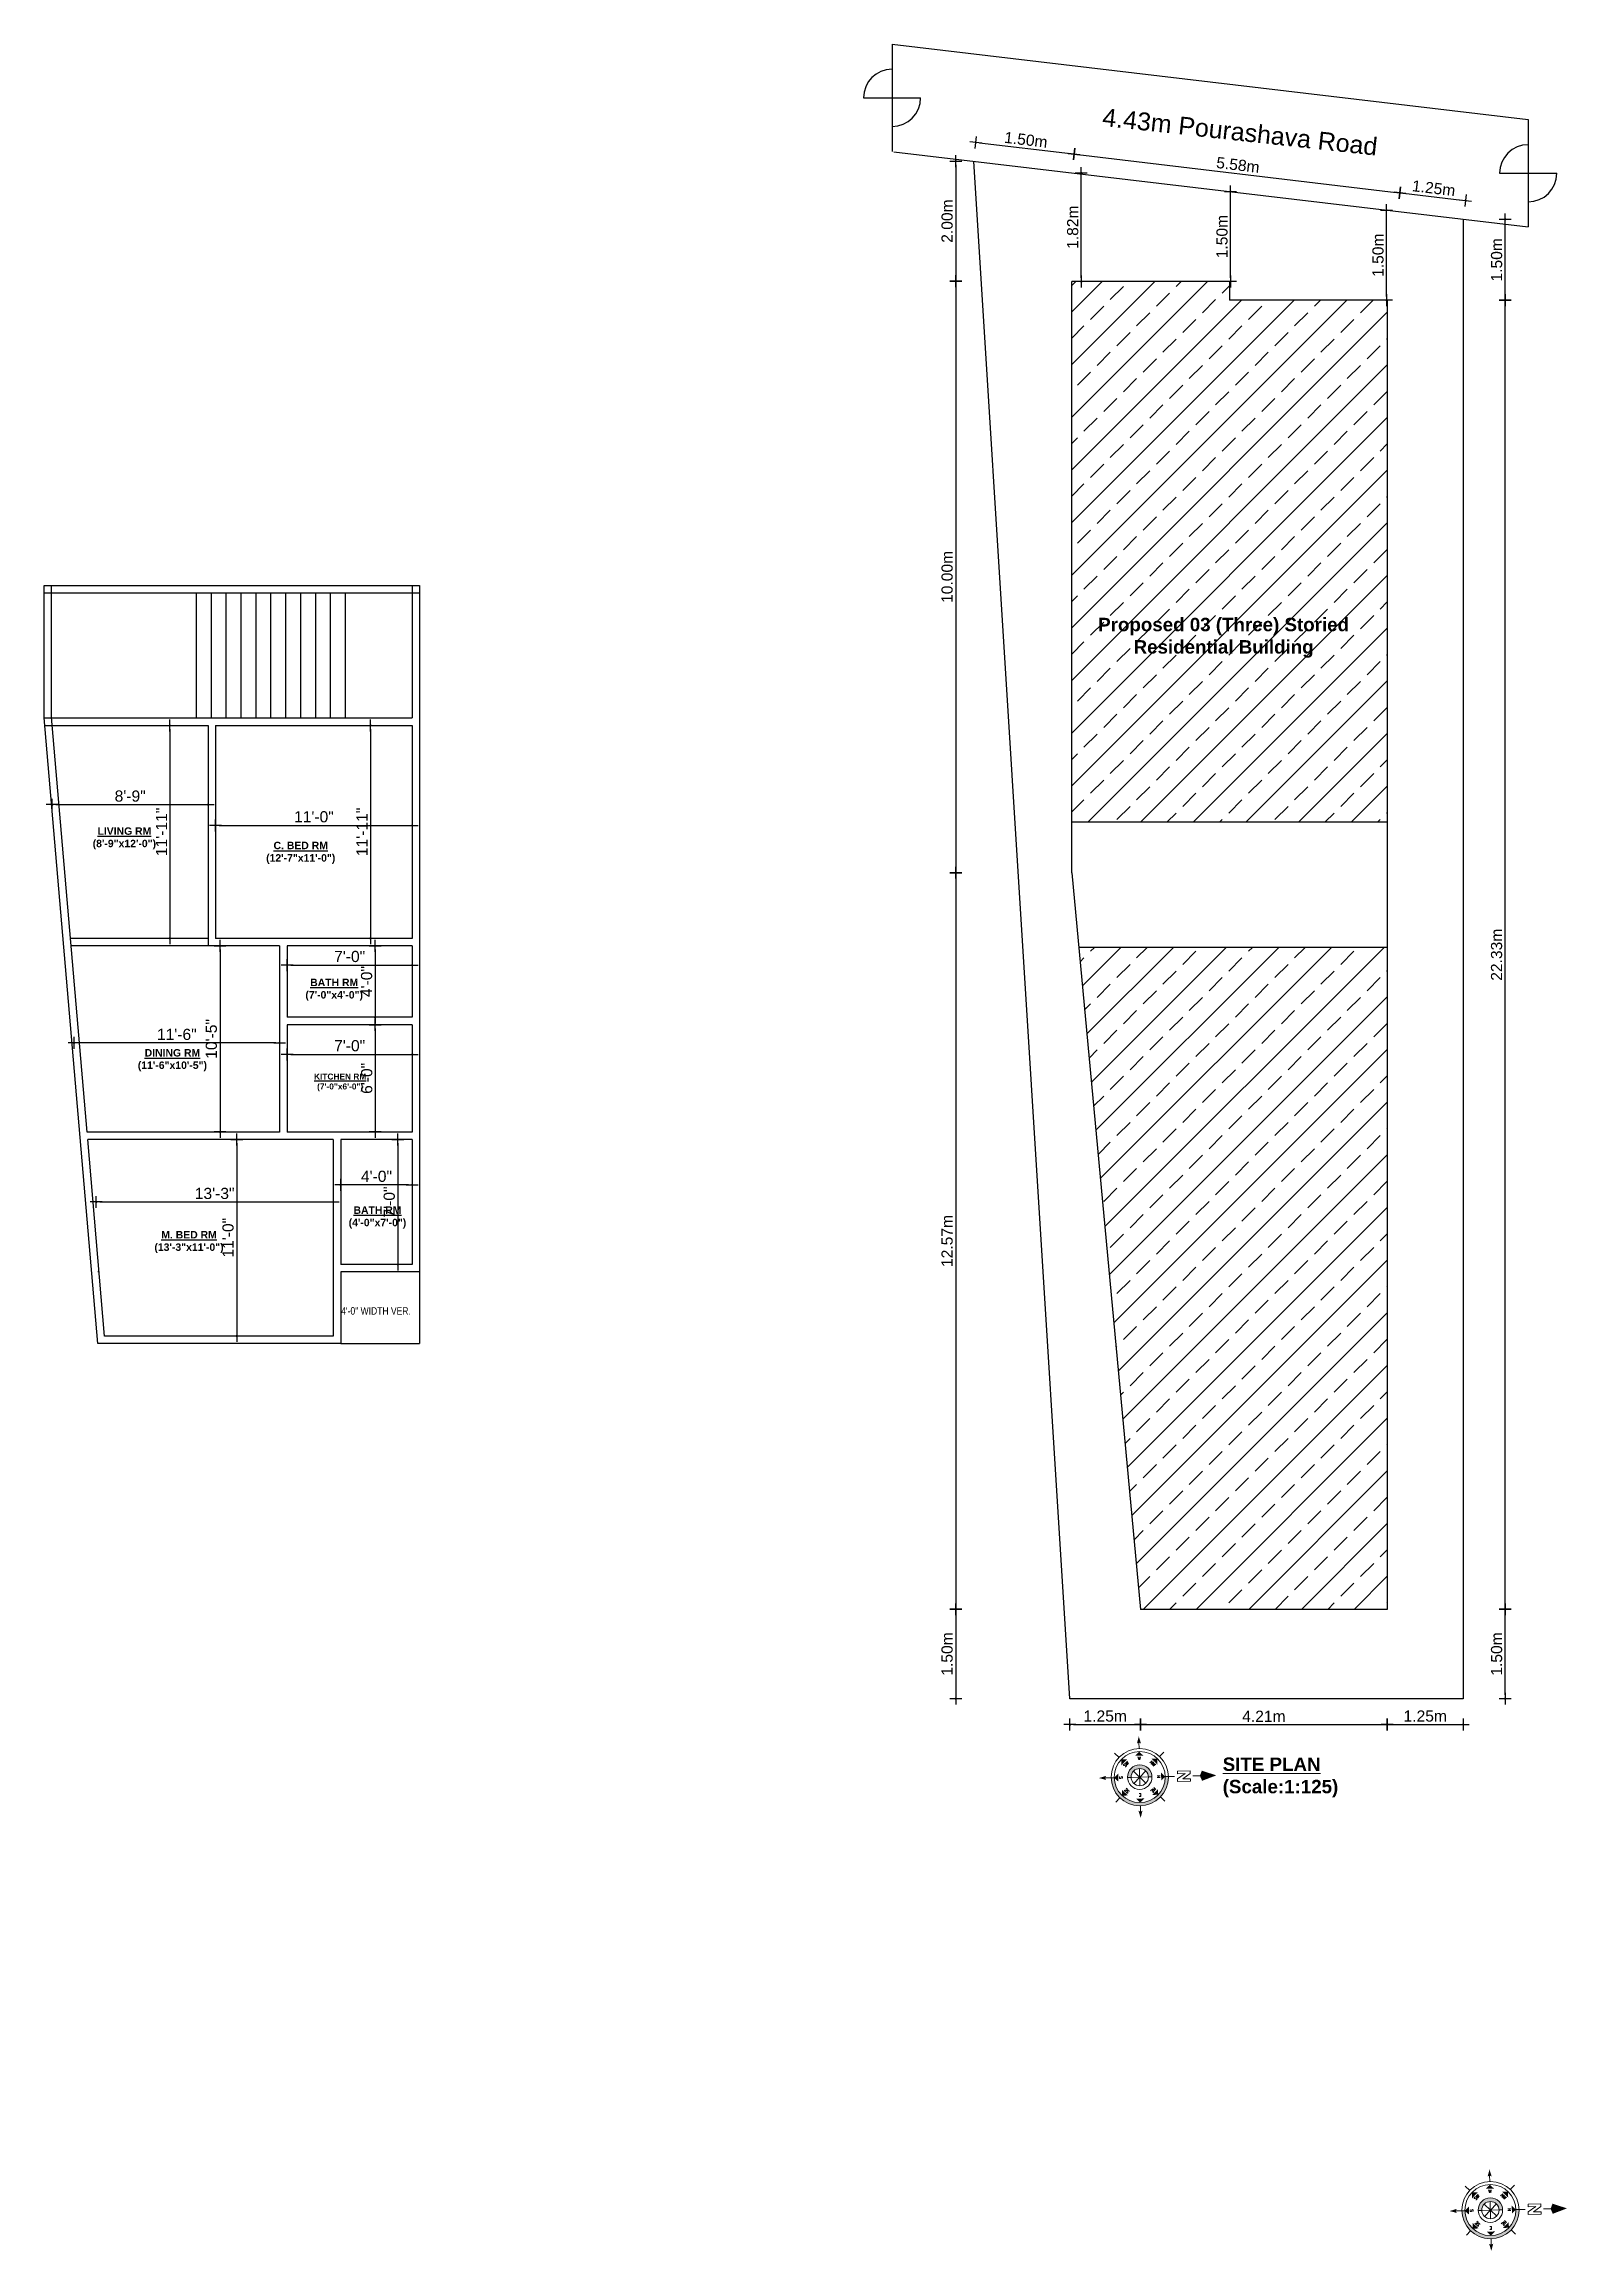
# Model space of a CAD drawing. Header units: inches. Extents: x -4010 to 92088, y -38563 to -1318.
# Drawn here: x 27502 to 28525, y -24128 to -22646 of the extents above; entities that cross this region are included whole.
import ezdxf
from ezdxf.enums import TextEntityAlignment as Align

# ---------------------------------------------------------------- set-up
doc = ezdxf.new("R2010")
doc.units = ezdxf.units.IN
doc.header["$MEASUREMENT"] = 0
doc.header["$PDMODE"] = 99
for name, color, linetype in [('Brick wall', 3, 'Continuous'), ('RCC', 6, 'Continuous'), ('TEX', 7, 'Continuous')]:
    doc.layers.add(name, color=color, linetype=linetype)
for name, color, linetype, lineweight in [('Co', 22, 'Continuous', 30), ('DIM', 7, 'Continuous', 15), ('M-wall', 7, 'Continuous', 5)]:
    doc.layers.add(name, color=color, linetype=linetype, lineweight=lineweight)
doc.styles.add('ARIAL', font='arial.ttf')
doc.styles.add('ROMANS', font='romans')
doc.styles.get("Standard").update_dxf_attribs({"font": 'ARIALN.TTF'})
doc.dimstyles.new('3-8', dxfattribs={"dimscale": 1.25, "dimtxt": 6, "dimasz": 2, "dimexe": 0.18, "dimexo": 6, "dimgap": 0, "dimtad": 0, "dimdec": 0, "dimzin": 3, "dimdsep": 46, "dimlunit": 3, "dimtxsty": 'ARIAL', "dimblk": 'DD', "dimcen": 1, "dimse1": 1, "dimse2": 1, "dimclrd": 256, "dimclrt": 256, "dimadec": 0, "dimazin": 0, "dimtfac": 0.5, "dimtdec": 0, "dimtmove": 2, "dimatfit": 0, "dimfxl": 0.18, "dimtvp": 0.75, "dimfrac": 1, "dimtolj": 1, "dimtzin": 0, "dimarcsym": 0})

msp = doc.modelspace()

# ---------------------------------------------------------------- texts
at = {"layer": 'Defpoints', "insert": (28294.056, -23031.069), "char_height": 9, "width": 207.99392, "attachment_point": 2}
msp.add_mtext('{\\fArial Rounded MT Bold|b0|i0|c0|p34;Proposed 03 (Three) Storied \\PResidential Building}', dxfattribs=at)
at = {"layer": 'M-wall', "insert": (28293.453, -23823.021), "char_height": 9, "width": 207.99392, "attachment_point": 7}
msp.add_mtext('{\\fArial Rounded MT Bold|b1|i0|c0|p34;\\LSITE PLAN\\P\\fArial Rounded MT Bold|b0|i0|c0|p34;\\l(Scale:1:125)}', dxfattribs=at)
at = {"layer": 'TEX', "insert": (28305.055, -22704.85), "char_height": 12, "width": 197.21471, "attachment_point": 5, "rotation": 353.810606}
msp.add_mtext('{\\fArial|b0|i0|c0|p34;4.43m Pourashava Road}', dxfattribs=at)
at = {"layer": 'TEX', "attachment_point": 5}
for s, insert, char_height, width in [('{\\fArial|b1|i0|c0|p34;\\LLIVING RM \\P\\l(8\'-9"x12\'-0")}', (27556.306, -23179.182), 5, 98.57538), ('{\\fArial|b1|i0|c0|p34;\\LC. BED RM \\P\\l(12\'-7"x11\'-0")}', (27674.65, -23188.846), 5, 98.57538), ('{\\fArial|b1|i0|c0|p34;\\LBATH RM\\P\\l(7\'-0"x4\'-0")}', (27697.121, -23280.797), 5, 98.57538), ('{\\fArial|b1|i0|c0|p34;\\LDINING RM \\P\\l(11\'-6"x10\'-5")}', (27588.538, -23328.052), 5, 98.57538), ('{\\fArial|b1|i0|c0|p34;\\LKITCHEN RM\\P\\l(7\'-0"x6\'-0")}', (27701.12, -23343.011), 4, 86.60934), ('{\\fArial|b1|i0|c0|p34;\\LBATH RM\\P\\l(4\'-0"x7\'-0")}', (27726.172, -23433.683), 5, 98.57538), ('{\\fArial|b1|i0|c0|p34;\\LM. BED RM \\P\\l(13\'-3"x11\'-0")}', (27599.69, -23450.216), 5, 98.57538)]:
    msp.add_mtext(s, dxfattribs=dict(at, insert=insert, char_height=char_height, width=width))
at = {"layer": 'TEX', "linetype": 'ByBlock', "insert": (27725.2, -23493.954), "char_height": 5, "width": 75.17356, "attachment_point": 2}
msp.add_mtext('4\'-0" WIDTH VER.', dxfattribs=at)

# ---------------------------------------------------------------- blocks, each defined once
blk = doc.blocks.new('DD')
for p, q in [((-1.6, 0), (1.6, 0)), ((0, 1.6), (0, -1.6))]:
    blk.add_line(p, q)
at = {"const_width": 0.3}
blk.add_lwpolyline([(-0.15, 0, 1), (0.15, 0, 1)], format="xyb", close=True, dxfattribs=at)
blk = doc.blocks.new('*D614')
at = {"layer": 'Co', "lineweight": -2}
blk.add_line((27620, -23170.5), (27747, -23170.5), dxfattribs=at)
at = {"layer": 'Defpoints', "color": 0}
for p in [(27617.5, -23103.3), (27749.5, -23103.3), (27749.5, -23170.5)]:
    blk.add_point(p, dxfattribs=at)
at = {"layer": 'Co', "lineweight": -2, "xscale": 2.5, "yscale": 2.5, "zscale": 2.5, "rotation": 180}
blk.add_blockref('DD', (27617.5, -23170.5), dxfattribs=at)
at = {"layer": 'Co', "lineweight": -2, "xscale": 2.5, "yscale": 2.5, "zscale": 2.5}
blk.add_blockref('DD', (27749.5, -23170.5), dxfattribs=at)
at = {"layer": 'Co', "insert": (27683.5, -23164.7), "char_height": 7.5, "attachment_point": 5, "style": 'ARIAL'}
blk.add_mtext('\\A1;11\'-0"', dxfattribs=at)
blk = doc.blocks.new('*D615')
at = {"layer": 'Co', "lineweight": -2}
blk.add_line((27721.5, -23105.8), (27721.5, -23243.8), dxfattribs=at)
at = {"layer": 'Defpoints', "color": 0}
for p in [(27749.5, -23103.3), (27721.5, -23246.3), (27749.5, -23246.3)]:
    blk.add_point(p, dxfattribs=at)
at = {"layer": 'Co', "lineweight": -2, "xscale": 2.5, "yscale": 2.5, "zscale": 2.5}
for p, rotation in [((27721.5, -23103.3), 90), ((27721.5, -23246.3), 270)]:
    blk.add_blockref('DD', p, dxfattribs=dict(at, rotation=rotation))
at = {"layer": 'Co', "insert": (27715.8, -23174.8), "char_height": 7.5, "attachment_point": 5, "rotation": 90, "style": 'ARIAL'}
blk.add_mtext('\\A1;11\'-11"', dxfattribs=at)
blk = doc.blocks.new('*D616')
at = {"layer": 'Co', "lineweight": -2}
blk.add_line((27724.6, -23253.8), (27724.6, -23296.8), dxfattribs=at)
at = {"layer": 'Defpoints', "color": 0}
for p in [(27749.5, -23251.3), (27724.6, -23299.3), (27749.5, -23299.3)]:
    blk.add_point(p, dxfattribs=at)
at = {"layer": 'Co', "lineweight": -2, "xscale": 2.5, "yscale": 2.5, "zscale": 2.5}
for p, rotation in [((27724.6, -23251.3), 90), ((27724.6, -23299.3), 270)]:
    blk.add_blockref('DD', p, dxfattribs=dict(at, rotation=rotation))
at = {"layer": 'Co', "insert": (27718.9, -23275.3), "char_height": 7.5, "attachment_point": 5, "rotation": 90, "style": 'ARIAL'}
blk.add_mtext('\\A1;4\'-0"', dxfattribs=at)
blk = doc.blocks.new('*D617')
at = {"layer": 'Co', "lineweight": -2}
blk.add_line((27668, -23264.3), (27747, -23264.3), dxfattribs=at)
at = {"layer": 'Defpoints', "color": 0}
for p in [(27665.5, -23251.3), (27749.5, -23251.3), (27749.5, -23264.3)]:
    blk.add_point(p, dxfattribs=at)
at = {"layer": 'Co', "lineweight": -2, "xscale": 2.5, "yscale": 2.5, "zscale": 2.5, "rotation": 180}
blk.add_blockref('DD', (27665.5, -23264.3), dxfattribs=at)
at = {"layer": 'Co', "lineweight": -2, "xscale": 2.5, "yscale": 2.5, "zscale": 2.5}
blk.add_blockref('DD', (27749.5, -23264.3), dxfattribs=at)
at = {"layer": 'Co', "insert": (27707.5, -23258.5), "char_height": 7.5, "attachment_point": 5, "style": 'ARIAL'}
blk.add_mtext('\\A1;7\'-0"', dxfattribs=at)
blk = doc.blocks.new('*D618')
at = {"layer": 'Co', "lineweight": -2}
blk.add_line((27724.7, -23306.8), (27724.7, -23373.8), dxfattribs=at)
at = {"layer": 'Defpoints', "color": 0}
for p in [(27749.5, -23304.3), (27724.7, -23376.3), (27749.5, -23376.3)]:
    blk.add_point(p, dxfattribs=at)
at = {"layer": 'Co', "lineweight": -2, "xscale": 2.5, "yscale": 2.5, "zscale": 2.5}
for p, rotation in [((27724.7, -23304.3), 90), ((27724.7, -23376.3), 270)]:
    blk.add_blockref('DD', p, dxfattribs=dict(at, rotation=rotation))
at = {"layer": 'Co', "insert": (27719, -23340.3), "char_height": 7.5, "attachment_point": 5, "rotation": 90, "style": 'ARIAL'}
blk.add_mtext('\\A1;6\'-0"', dxfattribs=at)
blk = doc.blocks.new('*D619')
at = {"layer": 'Co', "lineweight": -2}
blk.add_line((27668, -23324.2), (27747, -23324.2), dxfattribs=at)
at = {"layer": 'Defpoints', "color": 0}
for p in [(27665.5, -23304.3), (27749.5, -23304.3), (27749.5, -23324.2)]:
    blk.add_point(p, dxfattribs=at)
at = {"layer": 'Co', "lineweight": -2, "xscale": 2.5, "yscale": 2.5, "zscale": 2.5, "rotation": 180}
blk.add_blockref('DD', (27665.5, -23324.2), dxfattribs=at)
at = {"layer": 'Co', "lineweight": -2, "xscale": 2.5, "yscale": 2.5, "zscale": 2.5}
blk.add_blockref('DD', (27749.5, -23324.2), dxfattribs=at)
at = {"layer": 'Co', "insert": (27707.5, -23318.4), "char_height": 7.5, "attachment_point": 5, "style": 'ARIAL'}
blk.add_mtext('\\A1;7\'-0"', dxfattribs=at)
blk = doc.blocks.new('*D620')
at = {"layer": 'Co', "lineweight": -2}
blk.add_line((27747, -23411.8), (27704, -23411.8), dxfattribs=at)
at = {"layer": 'Defpoints', "color": 0}
for p in [(27701.5, -23381.3), (27749.5, -23381.3), (27701.5, -23411.8)]:
    blk.add_point(p, dxfattribs=at)
at = {"layer": 'Co', "lineweight": -2, "xscale": 2.5, "yscale": 2.5, "zscale": 2.5, "rotation": 180}
blk.add_blockref('DD', (27701.5, -23411.8), dxfattribs=at)
at = {"layer": 'Co', "lineweight": -2, "xscale": 2.5, "yscale": 2.5, "zscale": 2.5}
blk.add_blockref('DD', (27749.5, -23411.8), dxfattribs=at)
at = {"layer": 'Co', "insert": (27725.5, -23406.1), "char_height": 7.5, "attachment_point": 5, "style": 'ARIAL'}
blk.add_mtext('\\A1;4\'-0"', dxfattribs=at)
blk = doc.blocks.new('*D621')
at = {"layer": 'Co', "lineweight": -2}
blk.add_line((27739.8, -23383.8), (27739.8, -23462.8), dxfattribs=at)
at = {"layer": 'Defpoints', "color": 0}
for p in [(27749.5, -23381.3), (27739.8, -23465.3), (27749.5, -23465.3)]:
    blk.add_point(p, dxfattribs=at)
at = {"layer": 'Co', "lineweight": -2, "xscale": 2.5, "yscale": 2.5, "zscale": 2.5}
for p, rotation in [((27739.8, -23381.3), 90), ((27739.8, -23465.3), 270)]:
    blk.add_blockref('DD', p, dxfattribs=dict(at, rotation=rotation))
at = {"layer": 'Co', "insert": (27734.1, -23423.3), "char_height": 7.5, "attachment_point": 5, "rotation": 90, "style": 'ARIAL'}
blk.add_mtext('\\A1;7\'-0"', dxfattribs=at)
blk = doc.blocks.new('*D622')
at = {"layer": 'Co', "lineweight": -2}
blk.add_line((27631.7, -23383.8), (27631.7, -23510.8), dxfattribs=at)
at = {"layer": 'Defpoints', "color": 0}
for p in [(27696.5, -23381.3), (27631.7, -23513.3), (27696.5, -23513.3)]:
    blk.add_point(p, dxfattribs=at)
at = {"layer": 'Co', "lineweight": -2, "xscale": 2.5, "yscale": 2.5, "zscale": 2.5}
for p, rotation in [((27631.7, -23381.3), 90), ((27631.7, -23513.3), 270)]:
    blk.add_blockref('DD', p, dxfattribs=dict(at, rotation=rotation))
at = {"layer": 'Co', "insert": (27625.9, -23447.3), "char_height": 7.5, "attachment_point": 5, "rotation": 90, "style": 'ARIAL'}
blk.add_mtext('\\A1;11\'-0"', dxfattribs=at)
blk = doc.blocks.new('*D623')
at = {"layer": 'Co', "lineweight": -2}
blk.add_line((27539.9, -23423.3), (27694, -23423.3), dxfattribs=at)
at = {"layer": 'Defpoints', "color": 0}
for p in [(27696.5, -23423.3), (27537.4, -23447.3), (27696.5, -23447.3)]:
    blk.add_point(p, dxfattribs=at)
at = {"layer": 'Co', "lineweight": -2, "xscale": 2.5, "yscale": 2.5, "zscale": 2.5, "rotation": 180}
blk.add_blockref('DD', (27537.4, -23423.3), dxfattribs=at)
at = {"layer": 'Co', "lineweight": -2, "xscale": 2.5, "yscale": 2.5, "zscale": 2.5}
blk.add_blockref('DD', (27696.5, -23423.3), dxfattribs=at)
at = {"layer": 'Co', "insert": (27616.9, -23417.6), "char_height": 7.5, "attachment_point": 5, "style": 'ARIAL'}
blk.add_mtext('\\A1;13\'-3"', dxfattribs=at)
blk = doc.blocks.new('*D624')
at = {"layer": 'Co', "lineweight": -2}
blk.add_line((27658, -23316.5), (27525, -23316.5), dxfattribs=at)
at = {"layer": 'Defpoints', "color": 0}
for p in [(27660.5, -23251.3), (27522.5, -23273.6), (27522.5, -23316.5)]:
    blk.add_point(p, dxfattribs=at)
at = {"layer": 'Co', "lineweight": -2, "xscale": 2.5, "yscale": 2.5, "zscale": 2.5, "rotation": 180}
blk.add_blockref('DD', (27522.5, -23316.5), dxfattribs=at)
at = {"layer": 'Co', "lineweight": -2, "xscale": 2.5, "yscale": 2.5, "zscale": 2.5}
blk.add_blockref('DD', (27660.5, -23316.5), dxfattribs=at)
at = {"layer": 'Co', "insert": (27591.5, -23310.8), "char_height": 7.5, "attachment_point": 5, "style": 'ARIAL'}
blk.add_mtext('\\A1;11\'-6"', dxfattribs=at)
blk = doc.blocks.new('*D625')
at = {"layer": 'Co', "lineweight": -2}
blk.add_line((27620.5, -23253.8), (27620.5, -23373.8), dxfattribs=at)
at = {"layer": 'Defpoints', "color": 0}
for p in [(27660.5, -23251.3), (27620.5, -23376.3), (27660.5, -23376.3)]:
    blk.add_point(p, dxfattribs=at)
at = {"layer": 'Co', "lineweight": -2, "xscale": 2.5, "yscale": 2.5, "zscale": 2.5}
for p, rotation in [((27620.5, -23251.3), 90), ((27620.5, -23376.3), 270)]:
    blk.add_blockref('DD', p, dxfattribs=dict(at, rotation=rotation))
at = {"layer": 'Co', "insert": (27614.7, -23313.8), "char_height": 7.5, "attachment_point": 5, "rotation": 90, "style": 'ARIAL'}
blk.add_mtext('\\A1;10\'-5"', dxfattribs=at)
blk = doc.blocks.new('*D626')
at = {"layer": 'Co', "lineweight": -2}
blk.add_line((27510.4, -23156.5), (27610, -23156.5), dxfattribs=at)
at = {"layer": 'Defpoints', "color": 0}
for p in [(27507.9, -23103.3), (27612.5, -23103.3), (27612.5, -23156.5)]:
    blk.add_point(p, dxfattribs=at)
at = {"layer": 'Co', "lineweight": -2, "xscale": 2.5, "yscale": 2.5, "zscale": 2.5, "rotation": 180}
blk.add_blockref('DD', (27507.9, -23156.5), dxfattribs=at)
at = {"layer": 'Co', "lineweight": -2, "xscale": 2.5, "yscale": 2.5, "zscale": 2.5}
blk.add_blockref('DD', (27612.5, -23156.5), dxfattribs=at)
at = {"layer": 'Co', "insert": (27560.2, -23150.8), "char_height": 7.5, "attachment_point": 5, "style": 'ARIAL'}
blk.add_mtext('\\A1;8\'-9"', dxfattribs=at)
blk = doc.blocks.new('*D627')
at = {"layer": 'Co', "lineweight": -2}
blk.add_line((27586.8, -23105.8), (27586.8, -23243.8), dxfattribs=at)
at = {"layer": 'Defpoints', "color": 0}
for p in [(27612.5, -23103.3), (27586.8, -23246.3), (27612.5, -23246.3)]:
    blk.add_point(p, dxfattribs=at)
at = {"layer": 'Co', "lineweight": -2, "xscale": 2.5, "yscale": 2.5, "zscale": 2.5}
for p, rotation in [((27586.8, -23103.3), 90), ((27586.8, -23246.3), 270)]:
    blk.add_blockref('DD', p, dxfattribs=dict(at, rotation=rotation))
at = {"layer": 'Co', "insert": (27581.2, -23174.8), "char_height": 7.5, "attachment_point": 5, "rotation": 90, "style": 'ARIAL'}
blk.add_mtext('\\A1;11\'-11"', dxfattribs=at)
blk = doc.blocks.new('*D711')
at = {"layer": 'Defpoints', "color": 0}
for p in [(28197, -22732.4), (28198.5, -22732.4), (28192.2, -22805.3)]:
    blk.add_point(p, dxfattribs=at)
at = {"layer": 'RCC', "lineweight": -2}
blk.add_line((28198.5, -22802.8), (28198.5, -22734.9), dxfattribs=at)
at = {"layer": 'RCC', "lineweight": -2, "xscale": 2.5, "yscale": 2.5, "zscale": 2.5}
for p, rotation in [((28198.5, -22732.4), 90), ((28198.5, -22805.3), 270)]:
    blk.add_blockref('DD', p, dxfattribs=dict(at, rotation=rotation))
at = {"layer": 'RCC', "insert": (28192.8, -22768.8), "char_height": 7.5, "attachment_point": 5, "rotation": 90, "style": 'ARIAL'}
blk.add_mtext('\\A1;1.82m', dxfattribs=at)
blk = doc.blocks.new('*D712')
at = {"layer": 'Defpoints', "color": 0}
for p in [(28298.7, -22744.9), (28298.7, -22744.9), (28298.1, -22805.3)]:
    blk.add_point(p, dxfattribs=at)
at = {"layer": 'RCC', "lineweight": -2}
blk.add_line((28298.7, -22802.8), (28298.7, -22747.4), dxfattribs=at)
at = {"layer": 'RCC', "lineweight": -2, "xscale": 2.5, "yscale": 2.5, "zscale": 2.5}
for p, rotation in [((28298.7, -22744.9), 90), ((28298.7, -22805.3), 270)]:
    blk.add_blockref('DD', p, dxfattribs=dict(at, rotation=rotation))
at = {"layer": 'RCC', "insert": (28293, -22775.1), "char_height": 7.5, "attachment_point": 5, "rotation": 90, "style": 'ARIAL'}
blk.add_mtext('\\A1;1.50m', dxfattribs=at)
blk = doc.blocks.new('*D713')
at = {"layer": 'Defpoints', "color": 0}
for p in [(28403.4, -22757.4), (28403.4, -22757.4), (28403.9, -22817.8)]:
    blk.add_point(p, dxfattribs=at)
at = {"layer": 'RCC', "lineweight": -2}
blk.add_line((28403.4, -22815.3), (28403.4, -22759.9), dxfattribs=at)
at = {"layer": 'RCC', "lineweight": -2, "xscale": 2.5, "yscale": 2.5, "zscale": 2.5}
for p, rotation in [((28403.4, -22757.4), 90), ((28403.4, -22817.8), 270)]:
    blk.add_blockref('DD', p, dxfattribs=dict(at, rotation=rotation))
at = {"layer": 'RCC', "insert": (28397.7, -22787.6), "char_height": 7.5, "attachment_point": 5, "rotation": 90, "style": 'ARIAL'}
blk.add_mtext('\\A1;1.50m', dxfattribs=at)
blk = doc.blocks.new('*D714')
at = {"layer": 'Defpoints', "color": 0}
for p in [(28126.3, -22724.5), (28114.3, -22805), (28192.8, -22805)]:
    blk.add_point(p, dxfattribs=at)
at = {"layer": 'RCC', "lineweight": -2}
blk.add_line((28114.3, -22727), (28114.3, -22802.5), dxfattribs=at)
at = {"layer": 'RCC', "lineweight": -2, "xscale": 2.5, "yscale": 2.5, "zscale": 2.5}
for p, rotation in [((28114.3, -22724.5), 90), ((28114.3, -22805), 270)]:
    blk.add_blockref('DD', p, dxfattribs=dict(at, rotation=rotation))
at = {"layer": 'RCC', "insert": (28108.5, -22764.7), "char_height": 7.5, "attachment_point": 5, "rotation": 90, "style": 'ARIAL'}
blk.add_mtext('\\A1;2.00m', dxfattribs=at)
blk = doc.blocks.new('*D715')
at = {"layer": 'Defpoints', "color": 0}
for p in [(28192.8, -22805), (28114.3, -23202.2), (28192.2, -23202.2)]:
    blk.add_point(p, dxfattribs=at)
at = {"layer": 'RCC', "lineweight": -2}
blk.add_line((28114.3, -22807.5), (28114.3, -23199.7), dxfattribs=at)
at = {"layer": 'RCC', "lineweight": -2, "xscale": 2.5, "yscale": 2.5, "zscale": 2.5}
for p, rotation in [((28114.3, -22805), 90), ((28114.3, -23202.2), 270)]:
    blk.add_blockref('DD', p, dxfattribs=dict(at, rotation=rotation))
at = {"layer": 'RCC', "insert": (28108.5, -23003.6), "char_height": 7.5, "attachment_point": 5, "rotation": 90, "style": 'ARIAL'}
blk.add_mtext('\\A1;10.00m', dxfattribs=at)
blk = doc.blocks.new('*D716')
at = {"layer": 'Defpoints', "color": 0}
for p in [(28192.2, -23202.2), (28114.3, -23696.8), (28238.3, -23696.8)]:
    blk.add_point(p, dxfattribs=at)
at = {"layer": 'RCC', "lineweight": -2}
blk.add_line((28114.3, -23204.7), (28114.3, -23694.3), dxfattribs=at)
at = {"layer": 'RCC', "lineweight": -2, "xscale": 2.5, "yscale": 2.5, "zscale": 2.5}
for p, rotation in [((28114.3, -23202.2), 90), ((28114.3, -23696.8), 270)]:
    blk.add_blockref('DD', p, dxfattribs=dict(at, rotation=rotation))
at = {"layer": 'RCC', "insert": (28108.5, -23449.5), "char_height": 7.5, "attachment_point": 5, "rotation": 90, "style": 'ARIAL'}
blk.add_mtext('\\A1;12.57m', dxfattribs=at)
blk = doc.blocks.new('*D717')
at = {"layer": 'Defpoints', "color": 0}
for p in [(28238.3, -23696.8), (28114.3, -23756.8), (28190.9, -23756.8)]:
    blk.add_point(p, dxfattribs=at)
at = {"layer": 'RCC', "lineweight": -2}
blk.add_line((28114.3, -23699.3), (28114.3, -23754.3), dxfattribs=at)
at = {"layer": 'RCC', "lineweight": -2, "xscale": 2.5, "yscale": 2.5, "zscale": 2.5}
for p, rotation in [((28114.3, -23696.8), 90), ((28114.3, -23756.8), 270)]:
    blk.add_blockref('DD', p, dxfattribs=dict(at, rotation=rotation))
at = {"layer": 'RCC', "insert": (28108.5, -23726.8), "char_height": 7.5, "attachment_point": 5, "rotation": 90, "style": 'ARIAL'}
blk.add_mtext('\\A1;1.50m', dxfattribs=at)
blk = doc.blocks.new('*D718')
at = {"layer": 'Defpoints', "color": 0}
for p in [(28238.3, -23696.8), (28190.9, -23756.8), (28238.3, -23774.2)]:
    blk.add_point(p, dxfattribs=at)
at = {"layer": 'RCC', "lineweight": -2}
blk.add_line((28193.4, -23774.2), (28235.8, -23774.2), dxfattribs=at)
at = {"layer": 'RCC', "lineweight": -2, "xscale": 2.5, "yscale": 2.5, "zscale": 2.5, "rotation": 180}
blk.add_blockref('DD', (28190.9, -23774.2), dxfattribs=at)
at = {"layer": 'RCC', "lineweight": -2, "xscale": 2.5, "yscale": 2.5, "zscale": 2.5}
blk.add_blockref('DD', (28238.3, -23774.2), dxfattribs=at)
at = {"layer": 'RCC', "insert": (28214.6, -23768.5), "char_height": 7.5, "attachment_point": 5, "style": 'ARIAL'}
blk.add_mtext('\\A1;1.25m', dxfattribs=at)
blk = doc.blocks.new('*D719')
at = {"layer": 'Defpoints', "color": 0}
for p in [(28238.3, -23696.8), (28403.9, -23696.8), (28403.9, -23774.2)]:
    blk.add_point(p, dxfattribs=at)
at = {"layer": 'RCC', "lineweight": -2}
blk.add_line((28240.8, -23774.2), (28401.4, -23774.2), dxfattribs=at)
at = {"layer": 'RCC', "lineweight": -2, "xscale": 2.5, "yscale": 2.5, "zscale": 2.5, "rotation": 180}
blk.add_blockref('DD', (28238.3, -23774.2), dxfattribs=at)
at = {"layer": 'RCC', "lineweight": -2, "xscale": 2.5, "yscale": 2.5, "zscale": 2.5}
blk.add_blockref('DD', (28403.9, -23774.2), dxfattribs=at)
at = {"layer": 'RCC', "insert": (28321.1, -23768.6), "char_height": 7.5, "attachment_point": 5, "style": 'ARIAL'}
blk.add_mtext('\\A1;4.21m', dxfattribs=at)
blk = doc.blocks.new('*D720')
at = {"layer": 'Defpoints', "color": 0}
for p in [(28403.9, -23696.8), (28454.9, -23756.8), (28454.9, -23774.2)]:
    blk.add_point(p, dxfattribs=at)
at = {"layer": 'RCC', "lineweight": -2}
blk.add_line((28406.4, -23774.2), (28452.4, -23774.2), dxfattribs=at)
at = {"layer": 'RCC', "lineweight": -2, "xscale": 2.5, "yscale": 2.5, "zscale": 2.5, "rotation": 180}
blk.add_blockref('DD', (28403.9, -23774.2), dxfattribs=at)
at = {"layer": 'RCC', "lineweight": -2, "xscale": 2.5, "yscale": 2.5, "zscale": 2.5}
blk.add_blockref('DD', (28454.9, -23774.2), dxfattribs=at)
at = {"layer": 'RCC', "insert": (28429.4, -23768.5), "char_height": 7.5, "attachment_point": 5, "style": 'ARIAL'}
blk.add_mtext('\\A1;1.25m', dxfattribs=at)
blk = doc.blocks.new('*D721')
at = {"layer": 'Defpoints', "color": 0}
for p in [(28403.9, -23696.8), (28483, -23696.8), (28454.9, -23756.8)]:
    blk.add_point(p, dxfattribs=at)
at = {"layer": 'RCC', "lineweight": -2}
blk.add_line((28483, -23754.3), (28483, -23699.3), dxfattribs=at)
at = {"layer": 'RCC', "lineweight": -2, "xscale": 2.5, "yscale": 2.5, "zscale": 2.5}
for p, rotation in [((28483, -23696.8), 90), ((28483, -23756.8), 270)]:
    blk.add_blockref('DD', p, dxfattribs=dict(at, rotation=rotation))
at = {"layer": 'RCC', "insert": (28477.3, -23726.8), "char_height": 7.5, "attachment_point": 5, "rotation": 90, "style": 'ARIAL'}
blk.add_mtext('\\A1;1.50m', dxfattribs=at)
blk = doc.blocks.new('*D722')
at = {"layer": 'Defpoints', "color": 0}
for p in [(28403.9, -22817.8), (28483, -22817.8), (28403.9, -23696.8)]:
    blk.add_point(p, dxfattribs=at)
at = {"layer": 'RCC', "lineweight": -2}
blk.add_line((28483, -23694.3), (28483, -22820.3), dxfattribs=at)
at = {"layer": 'RCC', "lineweight": -2, "xscale": 2.5, "yscale": 2.5, "zscale": 2.5}
for p, rotation in [((28483, -22817.8), 90), ((28483, -23696.8), 270)]:
    blk.add_blockref('DD', p, dxfattribs=dict(at, rotation=rotation))
at = {"layer": 'RCC', "insert": (28477.3, -23257.3), "char_height": 7.5, "attachment_point": 5, "rotation": 90, "style": 'ARIAL'}
blk.add_mtext('\\A1;22.33m', dxfattribs=at)
blk = doc.blocks.new('*D723')
at = {"layer": 'Defpoints', "color": 0}
for p in [(28454.9, -22763.5), (28483, -22763.5), (28403.9, -22817.8)]:
    blk.add_point(p, dxfattribs=at)
at = {"layer": 'RCC', "lineweight": -2}
blk.add_line((28483, -22815.3), (28483, -22766), dxfattribs=at)
at = {"layer": 'RCC', "lineweight": -2, "xscale": 2.5, "yscale": 2.5, "zscale": 2.5}
for p, rotation in [((28483, -22763.5), 90), ((28483, -22817.8), 270)]:
    blk.add_blockref('DD', p, dxfattribs=dict(at, rotation=rotation))
at = {"layer": 'RCC', "insert": (28477.3, -22790.7), "char_height": 7.5, "attachment_point": 5, "rotation": 90, "style": 'ARIAL'}
blk.add_mtext('\\A1;1.50m', dxfattribs=at)
blk = doc.blocks.new('*D724')
at = {"layer": 'Defpoints', "color": 0}
for p in [(28193.7, -22719.7), (28126.3, -22724.5), (28192.2, -22732.3)]:
    blk.add_point(p, dxfattribs=at)
at = {"layer": 'RCC', "lineweight": -2}
blk.add_line((28130.3, -22712.2), (28191.2, -22719.4), dxfattribs=at)
at = {"layer": 'RCC', "lineweight": -2, "xscale": 2.5, "yscale": 2.5, "zscale": 2.5}
for p, rotation in [((28127.8, -22711.9), 173.2279882790921), ((28193.7, -22719.7), 353.2279882790921)]:
    blk.add_blockref('DD', p, dxfattribs=dict(at, rotation=rotation))
at = {"layer": 'RCC', "insert": (28161.4, -22710.1), "char_height": 7.5, "attachment_point": 5, "rotation": 353.228, "style": 'ARIAL'}
blk.add_mtext('\\A1;1.50m', dxfattribs=at)
blk = doc.blocks.new('*D725')
at = {"layer": 'Defpoints', "color": 0}
for p in [(28192.2, -22732.3), (28412.4, -22745.7), (28403.8, -22817.8)]:
    blk.add_point(p, dxfattribs=at)
at = {"layer": 'RCC', "lineweight": -2}
blk.add_line((28196.2, -22720), (28409.9, -22745.4), dxfattribs=at)
at = {"layer": 'RCC', "lineweight": -2, "xscale": 2.5, "yscale": 2.5, "zscale": 2.5}
for p, rotation in [((28193.7, -22719.7), 173.2279882790921), ((28412.4, -22745.7), 353.2279882790921)]:
    blk.add_blockref('DD', p, dxfattribs=dict(at, rotation=rotation))
at = {"layer": 'RCC', "insert": (28303.7, -22727), "char_height": 7.5, "attachment_point": 5, "rotation": 353.228, "style": 'ARIAL'}
blk.add_mtext('\\A1;5.58m', dxfattribs=at)
blk = doc.blocks.new('*D726')
at = {"layer": 'Defpoints', "color": 0}
for p in [(28456.4, -22750.9), (28454.9, -22763.5), (28403.8, -22817.8)]:
    blk.add_point(p, dxfattribs=at)
at = {"layer": 'RCC', "lineweight": -2}
blk.add_line((28414.8, -22746), (28453.9, -22750.6), dxfattribs=at)
at = {"layer": 'RCC', "lineweight": -2, "xscale": 2.5, "yscale": 2.5, "zscale": 2.5}
for p, rotation in [((28412.4, -22745.7), 173.2279882790921), ((28456.4, -22750.9), 353.2279882790921)]:
    blk.add_blockref('DD', p, dxfattribs=dict(at, rotation=rotation))
at = {"layer": 'RCC', "insert": (28435.1, -22742.6), "char_height": 7.5, "attachment_point": 5, "rotation": 353.228, "style": 'ARIAL'}
blk.add_mtext('\\A1;1.25m', dxfattribs=at)
blk = doc.blocks.new('Anno_North_J_Metric')
at = {"linetype": 'ByBlock', "lineweight": -2}
h = blk.add_hatch(color=0, dxfattribs=at)
h.paths.add_polyline_path([(-4.17, 0), (-4.68, 0, 1), (4.68, 0), (4.17, 0, -1)])
h.paths.add_polyline_path([(1.41, 0), (2, 0, 1), (-2, 0), (-1.41, 0, -1)])
at = {"color": 0, "linetype": 'ByBlock', "lineweight": -2}
for p, q in [((-3.31, 3.31), (-4.01, 4.01)), ((0, 4.68), (0, 5.67)), ((3.31, 3.31), (4.01, 4.01)), ((-4.68, 0), (-5.67, 0)), ((-4.68, 0), (-4.17, 0)), ((-1.41, 0), (-2, 0)), ((-1.41, 0), (1.41, 0)), ((1.41, 0), (-1.41, 0)), ((-1, 1), (1, -1)), ((-1, -1), (1, 1)), ((1, -1), (-1, 1)), ((1, 1), (-1, -1)), ((0, 1.41), (0, -1.41)), ((0, -1.41), (0, 1.41)), ((1.41, 0), (2, 0)), ((4.68, 0), (4.17, 0)), ((4.68, 0), (5.67, 0)), ((6.17, 0.4), (6.17, 0.82)), ((6.17, 0.82), (8.27, 0.82)), ((7.43, 0.4), (6.17, 0.4)), ((6.17, -0.44), (7.43, 0.4)), ((8.27, 0.4), (7.01, -0.44)), ((8.27, 0.82), (8.27, 0.4)), ((8.67, 0), (9.83, 0)), ((-3.31, -3.31), (-4.01, -4.01)), ((3.31, -3.31), (4.01, -4.01)), ((6.17, -0.86), (6.17, -0.44)), ((8.27, -0.86), (6.17, -0.86)), ((7.01, -0.44), (8.27, -0.44)), ((8.27, -0.44), (8.27, -0.86)), ((0, -4.68), (0, -5.67))]:
    blk.add_line(p, q, dxfattribs=at)
for radius in [4.68, 4.17, 2, 1.41]:
    blk.add_circle((0, 0), radius, dxfattribs=at)
for points in [[(0, 4.17), (0.67, 3.5), (-0.67, 3.5)], [(-0.33, 5.5), (0, 5.67), (0, 6.67)], [(0, 6.67), (0.33, 5.5), (0, 5.67)], [(-6.67, 0), (-5.5, 0.33), (-5.67, 0)], [(-5.5, -0.33), (-5.67, 0), (-6.67, 0)], [(-4.17, 0), (-3.5, 0.67), (-3.5, -0.67)], [(-2.95, 2.95), (-2, 2.95), (-2.95, 2)], [(2.95, 2.95), (2.95, 2), (2, 2.95)], [(4.17, 0), (3.5, -0.67), (3.5, 0.67)], [(12.5, 0), (10.17, 0.83), (9.83, 0)], [(9.83, 0), (10.17, -0.83), (12.5, 0)], [(-2.95, -2.95), (-2.95, -2), (-2, -2.95)], [(0, -4.17), (-0.67, -3.5), (0.67, -3.5)], [(2.95, -2.95), (2, -2.95), (2.95, -2)], [(0, -6.67), (-0.33, -5.5), (0, -5.67)], [(0.33, -5.5), (0, -5.67), (0, -6.67)]]:
    blk.add_solid(points, dxfattribs=at)
at = {"color": 0, "linetype": 'ByBlock', "lineweight": -2, "style": 'ROMANS'}
for s, rotation, p in [('S', 270, (-3.33, 0)), ('SW', 45, (-2, 2)), ('NW', 315, (2, 2)), ('N', 270, (2.83, 0)), ('SE', 135, (-2, -2)), ('E', 180, (0, -2.67)), ('NE', 225, (2, -2))]:
    blk.add_text(s, height=0.5, rotation=rotation, dxfattribs=at).set_placement(p, align=Align.CENTER)
blk.add_text('W', height=0.5, dxfattribs=at).set_placement((0, 2.83), align=Align.CENTER)

# ---------------------------------------------------------------- dimensions: what is measured, and where the dimension line sits
at = {"layer": 'Co'}
for base, p1, p2, picture, middle in [((27612.472, -23156.548), (27507.919, -23103.311), (27612.472, -23103.311), '*D626', (27560.195, -23150.804)), ((27749.472, -23170.465), (27617.472, -23103.311), (27749.472, -23103.311), '*D614', (27683.472, -23164.721)), ((27522.514, -23316.51), (27660.472, -23251.311), (27522.514, -23273.592), '*D624', (27591.493, -23310.766)), ((27749.472, -23264.271), (27665.472, -23251.311), (27749.472, -23251.311), '*D617', (27707.472, -23258.527)), ((27749.472, -23324.18), (27665.472, -23304.311), (27749.472, -23304.311), '*D619', (27707.472, -23318.436)), ((27701.472, -23411.831), (27749.472, -23381.311), (27701.472, -23381.311), '*D620', (27725.472, -23406.087)), ((27696.472, -23423.311), (27537.405, -23447.311), (27696.472, -23447.311), '*D623', (27616.938, -23417.563))]:
    dim = msp.add_linear_dim(base=base, p1=p1, p2=p2, dimstyle='3-8', dxfattribs=at)
    dim.commit()
    dim.dimension.update_dxf_attribs({"geometry": picture, "text_midpoint": middle})
for base, p1, p2, picture, middle in [((27586.811, -23246.311), (27612.472, -23103.311), (27612.472, -23246.311), '*D627', (27581.163, -23174.811)), ((27721.492, -23246.311), (27749.472, -23103.311), (27749.472, -23246.311), '*D615', (27715.844, -23174.811)), ((27620.486, -23376.311), (27660.472, -23251.311), (27660.472, -23376.311), '*D625', (27614.742, -23313.811)), ((27724.631, -23299.311), (27749.472, -23251.311), (27749.472, -23299.311), '*D616', (27718.887, -23275.311)), ((27724.743, -23376.311), (27749.472, -23304.311), (27749.472, -23376.311), '*D618', (27718.999, -23340.311)), ((27631.665, -23513.311), (27696.472, -23381.311), (27696.472, -23513.311), '*D622', (27625.921, -23447.311)), ((27739.827, -23465.311), (27749.472, -23381.311), (27749.472, -23465.311), '*D621', (27734.083, -23423.311))]:
    dim = msp.add_linear_dim(base=base, p1=p1, p2=p2, angle=90, dimstyle='3-8', dxfattribs=at)
    dim.commit()
    dim.dimension.update_dxf_attribs({"geometry": picture, "text_midpoint": middle})
at = {"layer": 'RCC'}
dim = msp.add_aligned_dim(p1=(28126.349, -22724.459), p2=(28192.181, -22732.276), distance=12.645, text='1.50m', dimstyle='3-8', dxfattribs=at)
dim.commit()
dim.dimension.update_dxf_attribs({"geometry": '*D724', "text_midpoint": (28161.433, -22710.107)})
for base, p1, p2, angle, text, picture, middle in [((28114.283, -22804.981), (28126.349, -22724.459), (28192.766, -22804.981), 90, '2.00m', '*D714', (28108.539, -22764.72)), ((28412.36, -22745.688), (28192.181, -22732.276), (28403.792, -22817.843), 173.227988, '5.58m', '*D725', (28303.693, -22727)), ((28198.499, -22732.4), (28192.181, -22805.27), (28197.005, -22732.4), 90, '1.82m', '*D711', (28192.755, -22768.835)), ((28456.431, -22750.921), (28403.792, -22817.843), (28454.94, -22763.478), 173.227988, '1.25m', '*D726', (28435.073, -22742.601)), ((28298.739, -22744.929), (28298.06, -22805.27), (28298.739, -22744.929), 90, '1.50m', '*D712', (28292.995, -22775.1)), ((28403.417, -22757.36), (28403.94, -22817.843), (28403.417, -22757.36), 90, '1.50m', '*D713', (28397.673, -22787.601)), ((28483.001, -22763.478), (28403.94, -22817.843), (28454.94, -22763.478), 90, '1.50m', '*D723', (28477.257, -22790.661)), ((28114.283, -23202.208), (28192.766, -22804.981), (28192.181, -23202.208), 90, '10.00m', '*D715', (28108.539, -23003.594)), ((28483.001, -22817.843), (28403.94, -23696.817), (28403.94, -22817.843), 90, '22.33m', '*D722', (28477.253, -23257.33)), ((28114.283, -23696.817), (28192.181, -23202.208), (28238.286, -23696.817), 90, '12.57m', '*D716', (28108.539, -23449.513)), ((28114.283, -23756.817), (28238.286, -23696.817), (28190.94, -23756.817), 90, '1.50m', '*D717', (28108.539, -23726.817)), ((28483.001, -23696.817), (28454.94, -23756.817), (28403.94, -23696.817), 90, '1.50m', '*D721', (28477.257, -23726.817))]:
    dim = msp.add_linear_dim(base=base, p1=p1, p2=p2, angle=angle, text=text, dimstyle='3-8', dxfattribs=at)
    dim.commit()
    dim.dimension.update_dxf_attribs({"geometry": picture, "text_midpoint": middle})
for base, p1, p2, text, picture, middle in [((28238.286, -23774.223), (28190.94, -23756.817), (28238.286, -23696.817), '1.25m', '*D718', (28214.613, -23768.479)), ((28403.94, -23774.223), (28238.286, -23696.817), (28403.94, -23696.817), '4.21m', '*D719', (28321.113, -23768.575)), ((28454.94, -23774.223), (28403.94, -23696.817), (28454.94, -23756.817), '1.25m', '*D720', (28429.44, -23768.479))]:
    dim = msp.add_linear_dim(base=base, p1=p1, p2=p2, text=text, dimstyle='3-8', dxfattribs=at)
    dim.commit()
    dim.dimension.update_dxf_attribs({"geometry": picture, "text_midpoint": middle})

# ---------------------------------------------------------------- hatches: boundary and pattern name
at = {"layer": 'RCC'}
h = msp.add_hatch(dxfattribs=at)
h.set_pattern_fill('ANSI33', color=256, scale=100, style=0)
h.paths.add_polyline_path([(28403.94, -23252.33), (28196.853, -23252.33), (28238.286, -23696.817), (28403.94, -23696.817)])
h.paths.add_polyline_path([(28403.94, -22817.843), (28298.06, -22817.843), (28298.06, -22805.27), (28192.181, -22805.27), (28192.181, -23168.33), (28403.94, -23168.33)])
h.paths.add_polyline_path([(28207.673, -23028.819), (28380.439, -23028.819), (28380.439, -23059.915), (28207.673, -23059.915)], flags=24)

# ---------------------------------------------------------------- linework, layer by layer
at = {"layer": 'Brick wall'}
for p, q in [((28071.523, -22645.889), (28498.47, -22696.588)), ((28071.523, -22645.889), (28071.523, -22717.948)), ((28498.47, -22696.588), (28498.47, -22768.647)), ((28498.47, -22696.588), (28498.47, -22768.647)), ((28072.808, -22718.101), (28498.47, -22768.647)), ((28190.94, -23756.817), (28126.349, -22724.459)), ((28454.94, -22763.478), (28454.94, -23756.817)), ((28192.181, -23202.208), (28192.181, -22805.27)), ((28298.06, -22805.27), (28192.181, -22805.27)), ((28298.06, -22805.27), (28298.06, -22817.843)), ((28403.94, -22817.843), (28298.06, -22817.843)), ((28403.94, -22817.843), (28403.94, -23696.817)), ((27502.472, -23009.311), (27754.472, -23009.311)), ((27502.472, -23098.311), (27502.472, -23009.311)), ((27502.472, -23014.311), (27754.472, -23014.311)), ((27507.472, -23098.311), (27507.472, -23009.311)), ((27604.472, -23014.311), (27604.472, -23098.311)), ((27614.472, -23014.311), (27614.472, -23098.311)), ((27624.472, -23014.311), (27624.472, -23098.311)), ((27634.472, -23014.311), (27634.472, -23098.311)), ((27644.472, -23014.311), (27644.472, -23098.311)), ((27654.472, -23014.311), (27654.472, -23098.311)), ((27664.472, -23014.311), (27664.472, -23098.311)), ((27674.472, -23014.311), (27674.472, -23098.311)), ((27684.472, -23014.311), (27684.472, -23098.311)), ((27694.472, -23014.311), (27694.472, -23098.311)), ((27704.472, -23014.311), (27704.472, -23098.311)), ((27749.472, -23009.311), (27749.472, -23098.311)), ((27754.472, -23009.311), (27754.472, -23470.311)), ((27502.472, -23098.311), (27749.472, -23098.311)), ((27538.472, -23518.311), (27502.472, -23098.311)), ((27502.472, -23103.311), (27612.472, -23103.311)), ((27531.319, -23376.311), (27507.454, -23097.884)), ((27612.472, -23103.311), (27612.472, -23251.311)), ((27617.472, -23103.311), (27617.472, -23246.311)), ((27617.472, -23103.311), (27749.472, -23103.311)), ((27749.472, -23103.311), (27749.472, -23246.311)), ((28403.94, -23168.33), (28192.181, -23168.33)), ((28192.181, -23202.208), (28238.286, -23696.817)), ((27660.472, -23251.311), (27612.472, -23251.311)), ((27749.472, -23246.311), (27617.472, -23246.311)), ((27660.472, -23251.311), (27660.472, -23376.311)), ((27749.472, -23251.311), (27665.472, -23251.311)), ((27665.472, -23251.311), (27665.472, -23299.311)), ((27749.472, -23251.311), (27749.472, -23299.311)), ((28403.94, -23252.33), (28196.853, -23252.33)), ((27749.472, -23299.311), (27665.472, -23299.311)), ((27749.472, -23304.311), (27665.472, -23304.311)), ((27665.472, -23304.311), (27665.472, -23376.311)), ((27749.472, -23304.311), (27749.472, -23376.311)), ((27660.472, -23376.311), (27531.319, -23376.311)), ((27749.472, -23376.311), (27665.472, -23376.311)), ((27543.062, -23513.311), (27531.747, -23381.311)), ((27696.472, -23381.311), (27531.747, -23381.311)), ((27696.472, -23381.311), (27696.472, -23513.311)), ((27749.472, -23381.311), (27701.472, -23381.311)), ((27701.472, -23381.311), (27701.472, -23465.311)), ((27749.472, -23381.311), (27749.472, -23465.311)), ((27538.947, -23465.311), (27538.472, -23465.311)), ((27539.376, -23470.311), (27538.472, -23470.311)), ((27749.472, -23465.311), (27701.472, -23465.311)), ((27754.472, -23470.311), (27701.472, -23470.311)), ((27701.472, -23470.311), (27701.472, -23518.311)), ((27701.472, -23518.311), (27538.472, -23518.311)), ((27696.472, -23513.311), (27543.062, -23513.311)), ((28403.94, -23696.817), (28238.286, -23696.817)), ((28454.94, -23756.817), (28190.94, -23756.817))]:
    msp.add_line(p, q, dxfattribs=at)
at = {"layer": 'Co'}
for p, q in [((27612.472, -23246.311), (27520.176, -23246.311)), ((27612.472, -23251.311), (27520.605, -23251.311)), ((27754.472, -23470.311), (27754.472, -23518.311)), ((27701.472, -23518.311), (27754.472, -23518.311))]:
    msp.add_line(p, q, dxfattribs=at)
at = {"layer": 'RCC'}
for p, q in [((28052.334, -22681.919), (28090.712, -22681.919)), ((28479.281, -22732.617), (28517.659, -22732.617))]:
    msp.add_line(p, q, dxfattribs=at)
for centre, start, end in [((28071.523, -22681.919), 90, 180), ((28071.523, -22681.919), 270, 0), ((28498.47, -22732.617), 90, 180), ((28498.47, -22732.617), 270, 0)]:
    msp.add_arc(centre, 19.189, start, end, dxfattribs=at)

# ---------------------------------------------------------------- block references
at = {"layer": 'DIM', "ltscale": 500000, "xscale": 4.107415312456121, "yscale": 4.107415312457306, "zscale": 4.107415327752908, "rotation": 1.309834284907028}
for p in [(28237.769, -23809.48), (28473.128, -24100.216)]:
    msp.add_blockref('Anno_North_J_Metric', p, dxfattribs=at)

msp.set_redraw_order([(e.dxf.handle, doc.entitydb.next_handle()) for e in msp.query("TEXT MTEXT ATTDEF DIMENSION ARC_DIMENSION")])  # texts and dimensions are drawn at this point

doc.saveas('drawing.dxf')
